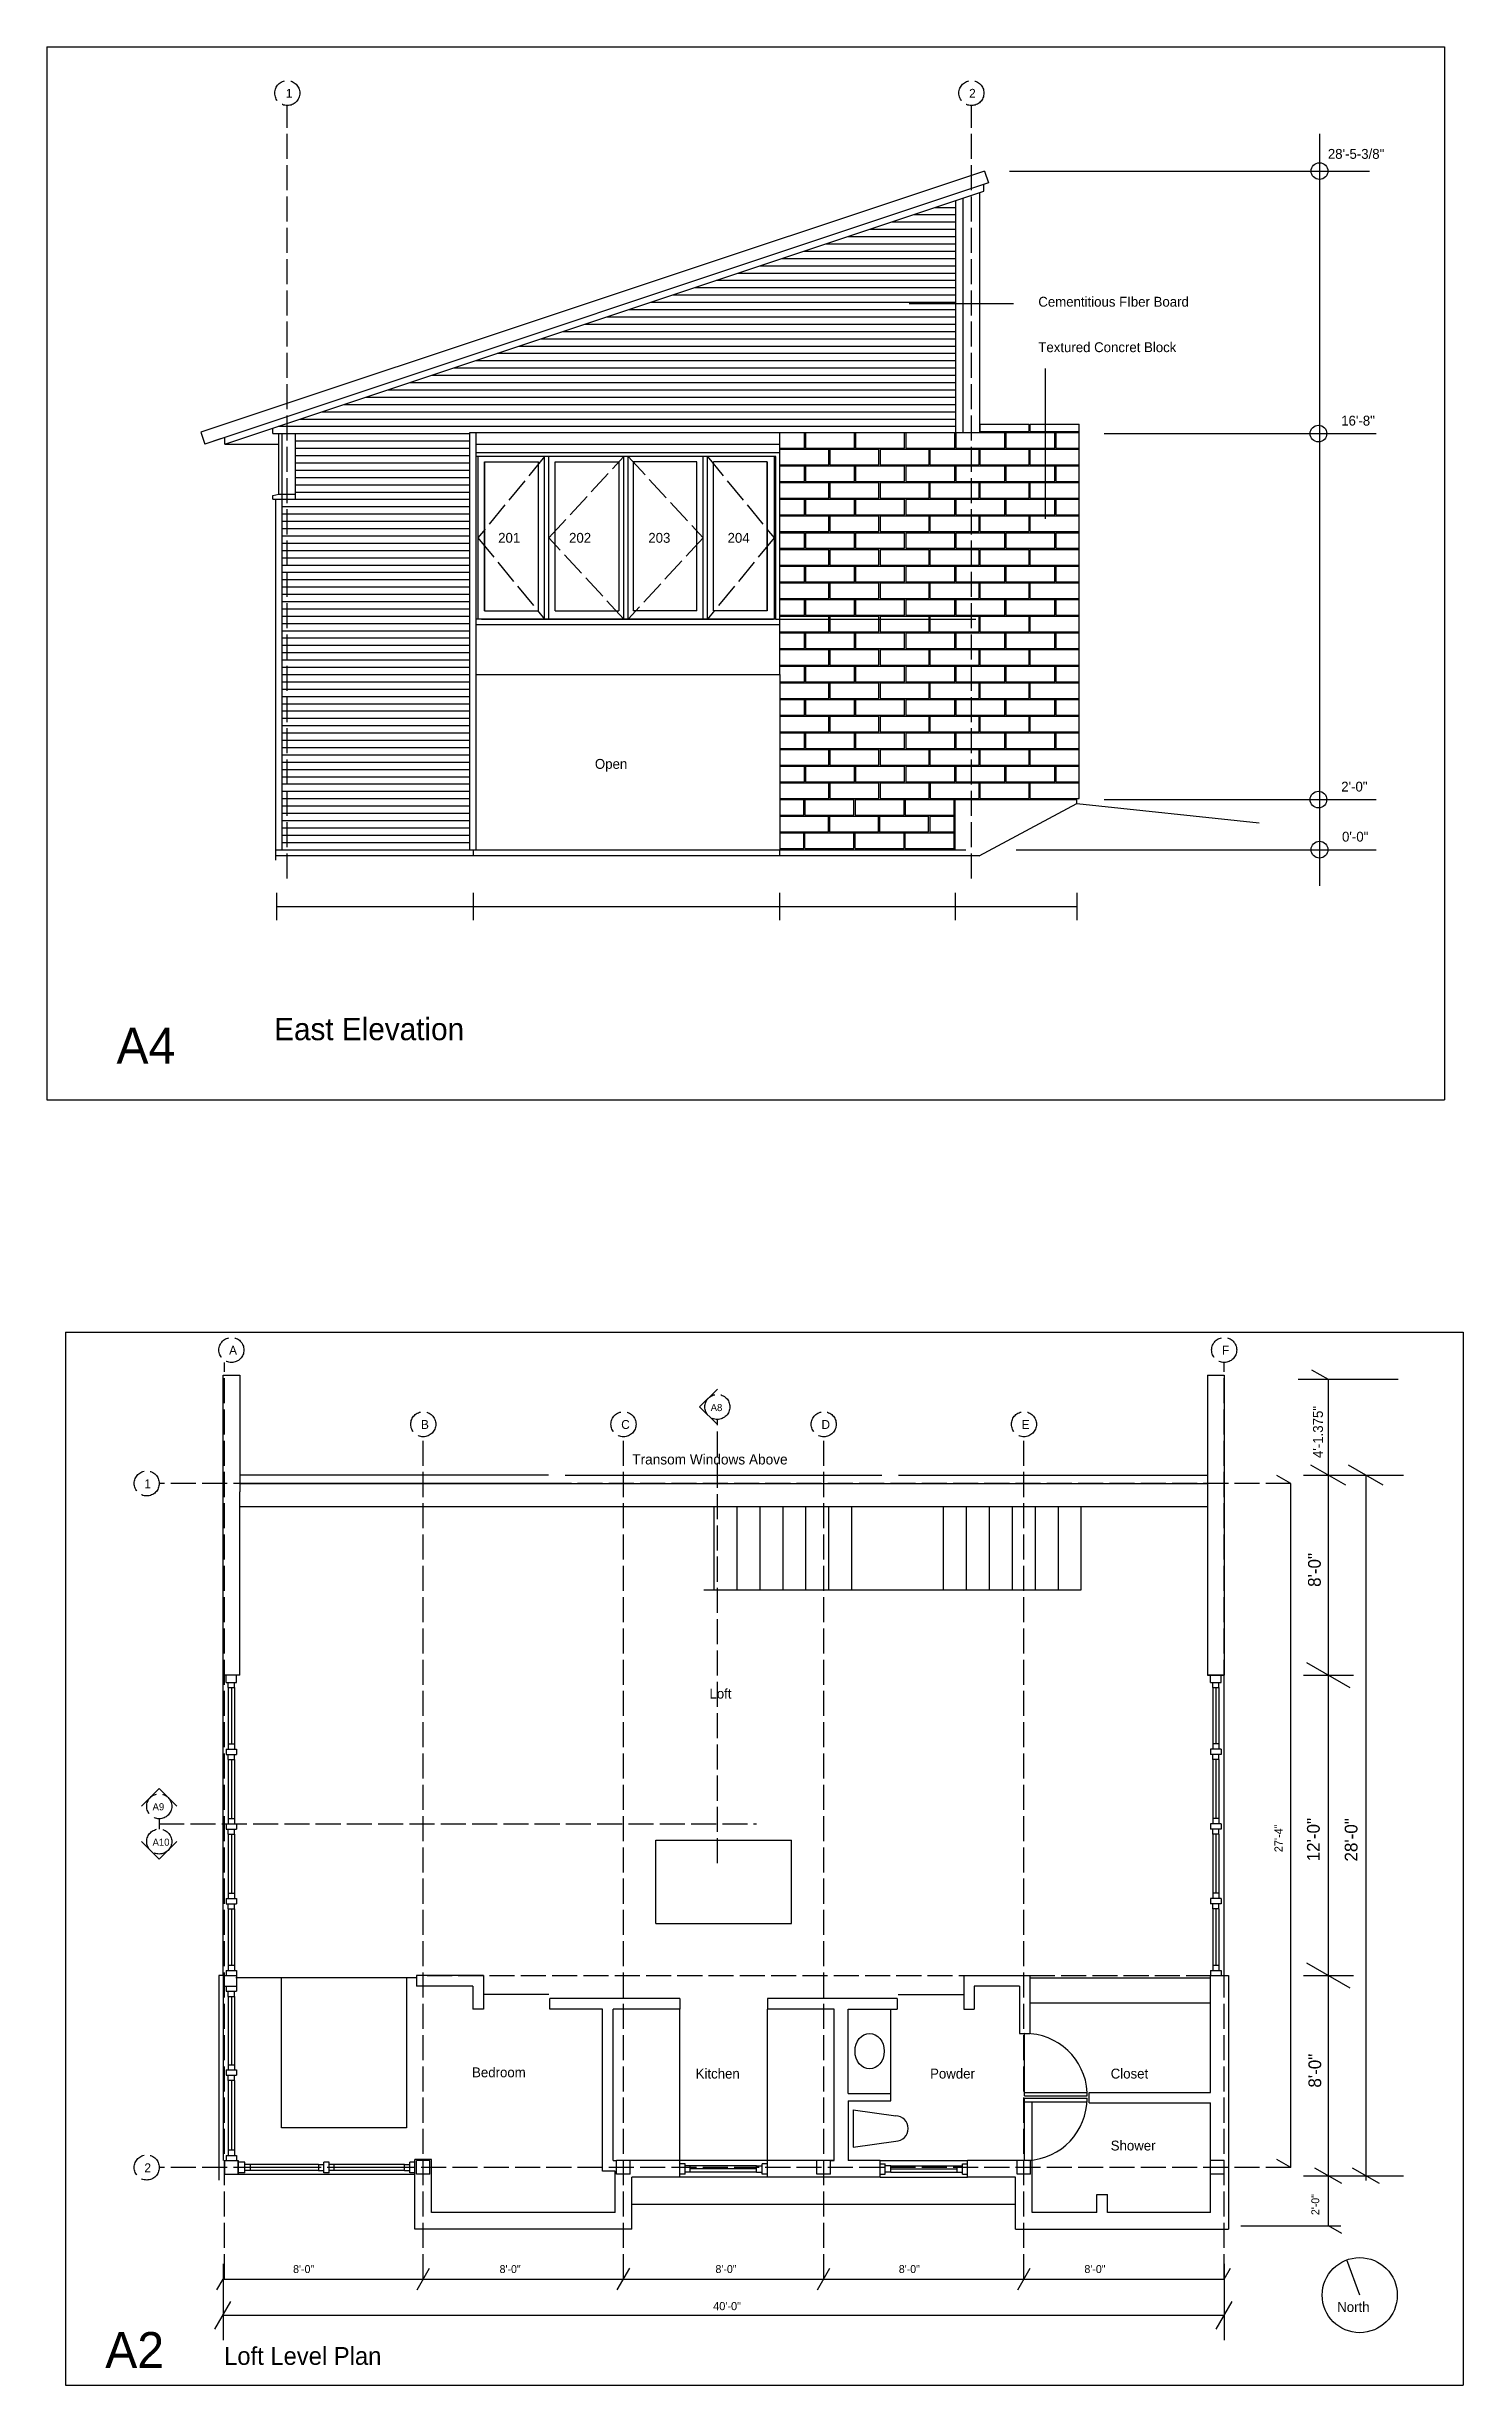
# Model space of a CAD drawing. Header units: inches. Extents: x 1267 to 6358, y -2516 to 4336.
# Drawn here: x 2139 to 2818, y -1900 to -779 of the extents above; entities that cross this region are included whole.
import ezdxf

# ---------------------------------------------------------------- set-up
doc = ezdxf.new("R2010")
doc.units = ezdxf.units.IN
doc.header["$MEASUREMENT"] = 0
doc.linetypes.add('ACAD_ISO02W100', pattern=[15, 12, -3])
for name, color, linetype in [('blocks', 251, 'Continuous'), ('const', 7, 'Continuous'), ('e1', 7, 'Continuous'), ('e2', 251, 'Continuous'), ('glass', 172, 'Continuous'), ('glassSwing', 172, 'ACAD_ISO02W100'), ('grid', 252, 'ACAD_ISO02W100'), ('millwork', 254, 'Continuous'), ('soffit', 253, 'ACAD_ISO02W100'), ('stairs', 140, 'Continuous'), ('walls', 7, 'Continuous')]:
    doc.layers.add(name, color=color, linetype=linetype)

msp = doc.modelspace()

# ---------------------------------------------------------------- texts
at = {"layer": 'const', "attachment_point": 1}
for s, insert, char_height, width in [('1', (2253.4, -798.7), 4.26, 1625.197), ('2', (2581, -798.7), 4.26, 1625.197), ('28\'-5-3/8"', (2753, -827.5), 4.74, 1805.775), ('Cementitious FIber Board', (2614.2, -898.4), 4.736, 1805.775), ('Textured Concret Block', (2614.2, -920.2), 4.736, 1805.775), ('16\'-8"', (2759.4, -955.4), 4.74, 1805.775), ('201', (2355.2, -1011.6), 4.74, 1805.775), ('202', (2389.2, -1011.6), 4.74, 1805.775), ('203', (2427.2, -1011.6), 4.74, 1805.775), ('204', (2465.2, -1011.6), 4.74, 1805.775), ('Open', (2401.6, -1120), 4.74, 1805.775), ('2\'-0"', (2759.4, -1130.9), 4.74, 1805.775), ('0\'-0"', (2759.8, -1154.9), 4.74, 1805.775), ('East Elevation', (2247.8, -1244.2), 10.656, 4062.993), ('A4', (2172.2, -1248.9), 17.26, 6582.049), ('A', (2226.2, -1401.4), 4.26, 1625.197), ('F', (2702.2, -1401.4), 4.26, 1625.197), ('A8', (2457.1, -1429.3), 3.41, 1300.158), ('B', (2318.2, -1437), 4.26, 1625.197), ('C', (2414.2, -1437), 4.26, 1625.197), ('D', (2510.2, -1437), 4.26, 1625.197), ('E', (2606.2, -1437), 4.26, 1625.197), ('Transom Windows Above', (2419.5, -1453.4), 4.889, 1864.026), ('1', (2185.6, -1465.4), 4.26, 1625.197), ('Loft', (2456.5, -1565.8), 4.74, 1805.775), ('A9', (2189.5, -1620.7), 3.41, 1300.158), ('A10', (2189.5, -1637.7), 3.41, 1300.158), ('Bedroom', (2342.7, -1747.4), 4.74, 1805.775), ('Kitchen', (2449.9, -1748), 4.74, 1805.775), ('Powder', (2562.3, -1748), 4.74, 1805.775), ('Closet', (2648.9, -1748), 4.74, 1805.775), ('Shower', (2648.9, -1782.5), 4.74, 1805.775), ('2', (2185.6, -1793.4), 4.26, 1625.197), ('8\'-0"', (2256.9, -1842.2), 3.79, 1444.62), ('8\'-0"', (2355.9, -1842.2), 3.79, 1444.62), ('8\'-0"', (2459.4, -1842.2), 3.79, 1444.62), ('8\'-0"', (2547.3, -1842.2), 3.79, 1444.62), ('8\'-0"', (2636.3, -1842.2), 3.79, 1444.62), ('40\'-0"', (2458.3, -1859.9), 3.91, 1491.22), ('North', (2757.5, -1859.9), 4.74, 1805.775), ('A2', (2166.8, -1874.3), 17.26, 6582.049), ('Loft Level Plan', (2223.8, -1881.5), 8.525, 3250.395)]:
    msp.add_mtext(s, dxfattribs=dict(at, insert=insert, char_height=char_height, width=width))
at = {"layer": 'const', "attachment_point": 1, "rotation": 90}
for s, insert, char_height, width in [('4\'-1.375"', (2745.9, -1455.2), 4.74, 1805.775), ('8\'-0"', (2743.5, -1517), 6.11, 2330.032), ('27\'-4"', (2727.4, -1644.2), 3.91, 1491.22), ('12\'-0"', (2743, -1648.6), 6.11, 2330.032), ('28\'-0"', (2761.1, -1648.7), 6.11, 2330.032), ('8\'-0"', (2743.7, -1757.1), 6.11, 2330.032), ('2\'-0"', (2745.1, -1818.2), 3.78, 1439.96)]:
    msp.add_mtext(s, dxfattribs=dict(at, insert=insert, char_height=char_height, width=width))

# ---------------------------------------------------------------- linework, layer by layer
for p, q in [((2138.8, -778.5), (2808.9, -778.5)), ((2138.8, -778.5), (2138.8, -1283.5)), ((2808.9, -778.5), (2808.9, -1283.5)), ((2138.8, -1283.5), (2808.9, -1283.5)), ((2147.8, -1394.8), (2147.8, -1899.8)), ((2147.8, -1394.8), (2817.9, -1394.8)), ((2817.9, -1394.8), (2817.9, -1899.8)), ((2147.8, -1899.8), (2817.9, -1899.8))]:
    msp.add_line(p, q)
at = {"layer": 'blocks'}
for p, q in [((2502.1, -971), (2502.1, -963.5)), ((2502.6, -963.5), (2502.6, -971)), ((2526.1, -971), (2526.1, -963.5)), ((2526.6, -963.5), (2526.6, -971)), ((2550.1, -971), (2550.1, -963.5)), ((2550.6, -963.5), (2550.6, -971)), ((2574.1, -971), (2574.1, -963.5)), ((2574.6, -963.5), (2574.6, -971)), ((2586.1, -963.5), (2598.1, -963.5)), ((2586.3, -963), (2586.3, -959.5)), ((2586.3, -963), (2609.8, -963)), ((2598.1, -971), (2598.1, -963.5)), ((2598.6, -963.5), (2598.6, -971)), ((2598.6, -963.5), (2622.1, -963.5)), ((2609.8, -963), (2609.8, -959.5)), ((2610.3, -963), (2610.3, -959.5)), ((2610.3, -963), (2633.8, -963)), ((2622.1, -971), (2622.1, -963.5)), ((2622.6, -963.5), (2622.6, -971)), ((2622.6, -963.5), (2633.8, -963.5)), ((2490.3, -971), (2502.1, -971)), ((2490.3, -971.5), (2513.8, -971.5)), ((2502.6, -971), (2526.1, -971)), ((2513.8, -979), (2513.8, -971.5)), ((2514.3, -971.5), (2514.3, -979)), ((2514.3, -971.5), (2537.8, -971.5)), ((2526.6, -971), (2550.1, -971)), ((2537.8, -979), (2537.8, -971.5)), ((2538.3, -971.5), (2561.8, -971.5)), ((2538.3, -971.5), (2538.3, -979)), ((2550.6, -971), (2574.1, -971)), ((2561.8, -979), (2561.8, -971.5)), ((2562.3, -979), (2562.3, -971.5)), ((2562.3, -971.5), (2585.8, -971.5)), ((2574.6, -971), (2598.1, -971)), ((2585.8, -979), (2585.8, -971.5)), ((2586.3, -979), (2586.3, -971.5)), ((2586.3, -971.5), (2609.8, -971.5)), ((2598.6, -971), (2622.1, -971)), ((2609.8, -979), (2609.8, -971.5)), ((2610.3, -971.5), (2633.8, -971.5)), ((2610.3, -979), (2610.3, -971.5)), ((2622.6, -971), (2633.8, -971)), ((2490.3, -979), (2513.8, -979)), ((2490.3, -979.5), (2502.1, -979.5)), ((2502.1, -987), (2502.1, -979.5)), ((2502.6, -979.5), (2526.1, -979.5)), ((2502.6, -979.5), (2502.6, -987)), ((2514.3, -979), (2537.8, -979)), ((2526.1, -987), (2526.1, -979.5)), ((2526.6, -979.5), (2526.6, -987)), ((2526.6, -979.5), (2550.1, -979.5)), ((2538.3, -979), (2561.8, -979)), ((2550.1, -987), (2550.1, -979.5)), ((2550.6, -979.5), (2574.1, -979.5)), ((2550.6, -979.5), (2550.6, -987)), ((2562.3, -979), (2585.8, -979)), ((2574.1, -987), (2574.1, -979.5)), ((2574.6, -979.5), (2574.6, -987)), ((2574.6, -979.5), (2598.1, -979.5)), ((2586.3, -979), (2609.8, -979)), ((2598.1, -987), (2598.1, -979.5)), ((2598.6, -979.5), (2622.1, -979.5)), ((2598.6, -979.5), (2598.6, -987)), ((2610.3, -979), (2633.8, -979)), ((2622.1, -987), (2622.1, -979.5)), ((2622.6, -979.5), (2622.6, -987)), ((2622.6, -979.5), (2633.8, -979.5)), ((2490.3, -987), (2502.1, -987)), ((2490.3, -987.5), (2513.8, -987.5)), ((2490.3, -995), (2513.8, -995)), ((2490.3, -995.5), (2502.1, -995.5)), ((2502.1, -1003), (2502.1, -995.5)), ((2502.6, -987), (2526.1, -987)), ((2502.6, -995.5), (2526.1, -995.5)), ((2502.6, -995.5), (2502.6, -1003)), ((2513.8, -995), (2513.8, -987.5)), ((2514.3, -987.5), (2514.3, -995)), ((2514.3, -987.5), (2537.8, -987.5)), ((2514.3, -995), (2537.8, -995)), ((2526.1, -1003), (2526.1, -995.5)), ((2526.6, -987), (2550.1, -987)), ((2526.6, -995.5), (2526.6, -1003)), ((2526.6, -995.5), (2550.1, -995.5)), ((2537.8, -995), (2537.8, -987.5)), ((2538.3, -987.5), (2561.8, -987.5)), ((2538.3, -987.5), (2538.3, -995)), ((2538.3, -995), (2561.8, -995)), ((2550.1, -1003), (2550.1, -995.5)), ((2550.6, -987), (2574.1, -987)), ((2550.6, -995.5), (2574.1, -995.5)), ((2550.6, -995.5), (2550.6, -1003)), ((2561.8, -995), (2561.8, -987.5)), ((2562.3, -995), (2562.3, -987.5)), ((2562.3, -987.5), (2585.8, -987.5)), ((2562.3, -995), (2585.8, -995)), ((2574.1, -1003), (2574.1, -995.5)), ((2574.6, -987), (2598.1, -987)), ((2574.6, -995.5), (2574.6, -1003)), ((2574.6, -995.5), (2598.1, -995.5)), ((2585.8, -995), (2585.8, -987.5)), ((2586.3, -995), (2586.3, -987.5)), ((2586.3, -987.5), (2609.8, -987.5)), ((2586.3, -995), (2609.8, -995)), ((2598.1, -1003), (2598.1, -995.5)), ((2598.6, -987), (2622.1, -987)), ((2598.6, -995.5), (2622.1, -995.5)), ((2598.6, -995.5), (2598.6, -1003)), ((2609.8, -995), (2609.8, -987.5)), ((2610.3, -987.5), (2633.8, -987.5)), ((2610.3, -995), (2610.3, -987.5)), ((2610.3, -995), (2633.8, -995)), ((2622.1, -1003), (2622.1, -995.5)), ((2622.6, -987), (2633.8, -987)), ((2622.6, -995.5), (2622.6, -1003)), ((2622.6, -995.5), (2633.8, -995.5)), ((2490.3, -1003), (2502.1, -1003)), ((2490.3, -1003.5), (2513.8, -1003.5)), ((2502.6, -1003), (2526.1, -1003)), ((2513.8, -1011), (2513.8, -1003.5)), ((2514.3, -1003.5), (2537.8, -1003.5)), ((2514.3, -1003.5), (2514.3, -1011)), ((2526.6, -1003), (2550.1, -1003)), ((2537.8, -1011), (2537.8, -1003.5)), ((2538.3, -1003.5), (2561.8, -1003.5)), ((2538.3, -1003.5), (2538.3, -1011)), ((2550.6, -1003), (2574.1, -1003)), ((2561.8, -1011), (2561.8, -1003.5)), ((2562.3, -1003.5), (2585.8, -1003.5)), ((2562.3, -1011), (2562.3, -1003.5)), ((2574.6, -1003), (2598.1, -1003)), ((2585.8, -1011), (2585.8, -1003.5)), ((2586.3, -1011), (2586.3, -1003.5)), ((2586.3, -1003.5), (2609.8, -1003.5)), ((2598.6, -1003), (2622.1, -1003)), ((2609.8, -1011), (2609.8, -1003.5)), ((2610.3, -1003.5), (2633.8, -1003.5)), ((2610.3, -1011), (2610.3, -1003.5)), ((2622.6, -1003), (2633.8, -1003)), ((2490.3, -1011), (2513.8, -1011)), ((2490.3, -1011.5), (2502.1, -1011.5)), ((2490.3, -1019), (2502.1, -1019)), ((2490.3, -1019.5), (2513.8, -1019.5)), ((2502.1, -1019), (2502.1, -1011.5)), ((2502.6, -1011.5), (2526.1, -1011.5)), ((2502.6, -1011.5), (2502.6, -1019)), ((2502.6, -1019), (2526.1, -1019)), ((2513.8, -1027), (2513.8, -1019.5)), ((2514.3, -1011), (2537.8, -1011)), ((2514.3, -1019.5), (2514.3, -1027)), ((2514.3, -1019.5), (2537.8, -1019.5)), ((2526.1, -1019), (2526.1, -1011.5)), ((2526.6, -1011.5), (2526.6, -1019)), ((2526.6, -1011.5), (2550.1, -1011.5)), ((2526.6, -1019), (2550.1, -1019)), ((2537.8, -1027), (2537.8, -1019.5)), ((2538.3, -1011), (2561.8, -1011)), ((2538.3, -1019.5), (2561.8, -1019.5)), ((2538.3, -1019.5), (2538.3, -1027)), ((2550.1, -1019), (2550.1, -1011.5)), ((2550.6, -1011.5), (2574.1, -1011.5)), ((2550.6, -1011.5), (2550.6, -1019)), ((2550.6, -1019), (2574.1, -1019)), ((2561.8, -1027), (2561.8, -1019.5)), ((2562.3, -1011), (2585.8, -1011)), ((2562.3, -1027), (2562.3, -1019.5)), ((2562.3, -1019.5), (2585.8, -1019.5)), ((2574.1, -1019), (2574.1, -1011.5)), ((2574.6, -1011.5), (2574.6, -1019)), ((2574.6, -1011.5), (2598.1, -1011.5)), ((2574.6, -1019), (2598.1, -1019)), ((2585.8, -1027), (2585.8, -1019.5)), ((2586.3, -1011), (2609.8, -1011)), ((2586.3, -1027), (2586.3, -1019.5)), ((2586.3, -1019.5), (2609.8, -1019.5)), ((2598.1, -1019), (2598.1, -1011.5)), ((2598.6, -1011.5), (2622.1, -1011.5)), ((2598.6, -1011.5), (2598.6, -1019)), ((2598.6, -1019), (2622.1, -1019)), ((2609.8, -1027), (2609.8, -1019.5)), ((2610.3, -1011), (2633.8, -1011)), ((2610.3, -1019.5), (2633.8, -1019.5)), ((2610.3, -1027), (2610.3, -1019.5)), ((2622.1, -1019), (2622.1, -1011.5)), ((2622.6, -1011.5), (2622.6, -1019)), ((2622.6, -1011.5), (2633.8, -1011.5)), ((2622.6, -1019), (2633.8, -1019)), ((2490.3, -1027), (2513.8, -1027)), ((2490.3, -1027.5), (2502.1, -1027.5)), ((2502.1, -1035), (2502.1, -1027.5)), ((2502.6, -1027.5), (2526.1, -1027.5)), ((2502.6, -1027.5), (2502.6, -1035)), ((2514.3, -1027), (2537.8, -1027)), ((2526.1, -1035), (2526.1, -1027.5)), ((2526.6, -1027.5), (2526.6, -1035)), ((2526.6, -1027.5), (2550.1, -1027.5)), ((2538.3, -1027), (2561.8, -1027)), ((2550.1, -1035), (2550.1, -1027.5)), ((2550.6, -1027.5), (2574.1, -1027.5)), ((2550.6, -1027.5), (2550.6, -1035)), ((2562.3, -1027), (2585.8, -1027)), ((2574.1, -1035), (2574.1, -1027.5)), ((2574.6, -1027.5), (2574.6, -1035)), ((2574.6, -1027.5), (2598.1, -1027.5)), ((2586.3, -1027), (2609.8, -1027)), ((2598.1, -1035), (2598.1, -1027.5)), ((2598.6, -1027.5), (2622.1, -1027.5)), ((2598.6, -1027.5), (2598.6, -1035)), ((2610.3, -1027), (2633.8, -1027)), ((2622.1, -1035), (2622.1, -1027.5)), ((2622.6, -1027.5), (2622.6, -1035)), ((2622.6, -1027.5), (2633.8, -1027.5)), ((2490.3, -1035), (2502.1, -1035)), ((2490.3, -1035.5), (2513.8, -1035.5)), ((2502.6, -1035), (2526.1, -1035)), ((2513.8, -1043), (2513.8, -1035.5)), ((2514.3, -1035.5), (2514.3, -1043)), ((2514.3, -1035.5), (2537.8, -1035.5)), ((2526.6, -1035), (2550.1, -1035)), ((2537.8, -1043), (2537.8, -1035.5)), ((2538.3, -1035.5), (2538.3, -1043)), ((2538.3, -1035.5), (2561.8, -1035.5)), ((2550.6, -1035), (2574.1, -1035)), ((2561.8, -1043), (2561.8, -1035.5)), ((2562.3, -1043), (2562.3, -1035.5)), ((2562.3, -1035.5), (2585.8, -1035.5)), ((2574.6, -1035), (2598.1, -1035)), ((2585.8, -1043), (2585.8, -1035.5)), ((2586.3, -1043), (2586.3, -1035.5)), ((2586.3, -1035.5), (2609.8, -1035.5)), ((2598.6, -1035), (2622.1, -1035)), ((2609.8, -1043), (2609.8, -1035.5)), ((2610.3, -1043), (2610.3, -1035.5)), ((2610.3, -1035.5), (2633.8, -1035.5)), ((2622.6, -1035), (2633.8, -1035)), ((2490.3, -1043), (2513.8, -1043)), ((2490.3, -1043.5), (2502.1, -1043.5)), ((2490.3, -1051), (2502.1, -1051)), ((2490.3, -1051.5), (2513.8, -1051.5)), ((2502.1, -1051), (2502.1, -1043.5)), ((2502.6, -1043.5), (2526.1, -1043.5)), ((2502.6, -1043.5), (2502.6, -1051)), ((2502.6, -1051), (2526.1, -1051)), ((2513.8, -1059), (2513.8, -1051.5)), ((2514.3, -1043), (2537.8, -1043)), ((2514.3, -1051.5), (2514.3, -1059)), ((2514.3, -1051.5), (2537.8, -1051.5)), ((2526.1, -1051), (2526.1, -1043.5)), ((2526.6, -1043.5), (2526.6, -1051)), ((2526.6, -1043.5), (2550.1, -1043.5)), ((2526.6, -1051), (2550.1, -1051)), ((2537.8, -1059), (2537.8, -1051.5)), ((2538.3, -1043), (2561.8, -1043)), ((2538.3, -1051.5), (2561.8, -1051.5)), ((2538.3, -1051.5), (2538.3, -1059)), ((2550.1, -1051), (2550.1, -1043.5)), ((2550.6, -1043.5), (2574.1, -1043.5)), ((2550.6, -1043.5), (2550.6, -1051)), ((2550.6, -1051), (2574.1, -1051)), ((2561.8, -1059), (2561.8, -1051.5)), ((2562.3, -1043), (2585.8, -1043)), ((2562.3, -1059), (2562.3, -1051.5)), ((2562.3, -1051.5), (2585.8, -1051.5)), ((2574.1, -1051), (2574.1, -1043.5)), ((2574.6, -1043.5), (2574.6, -1051)), ((2574.6, -1043.5), (2598.1, -1043.5)), ((2574.6, -1051), (2598.1, -1051)), ((2585.8, -1059), (2585.8, -1051.5)), ((2586.3, -1043), (2609.8, -1043)), ((2586.3, -1059), (2586.3, -1051.5)), ((2586.3, -1051.5), (2609.8, -1051.5)), ((2598.1, -1051), (2598.1, -1043.5)), ((2598.6, -1043.5), (2622.1, -1043.5)), ((2598.6, -1043.5), (2598.6, -1051)), ((2598.6, -1051), (2622.1, -1051)), ((2609.8, -1059), (2609.8, -1051.5)), ((2610.3, -1043), (2633.8, -1043)), ((2610.3, -1051.5), (2633.8, -1051.5)), ((2610.3, -1059), (2610.3, -1051.5)), ((2622.1, -1051), (2622.1, -1043.5)), ((2622.6, -1043.5), (2622.6, -1051)), ((2622.6, -1043.5), (2633.8, -1043.5)), ((2622.6, -1051), (2633.8, -1051)), ((2490.3, -1059), (2513.8, -1059)), ((2490.3, -1059.5), (2502.1, -1059.5)), ((2502.1, -1067), (2502.1, -1059.5)), ((2502.6, -1059.5), (2526.1, -1059.5)), ((2502.6, -1059.5), (2502.6, -1067)), ((2514.3, -1059), (2537.8, -1059)), ((2526.1, -1067), (2526.1, -1059.5)), ((2526.6, -1059.5), (2526.6, -1067)), ((2526.6, -1059.5), (2550.1, -1059.5)), ((2538.3, -1059), (2561.8, -1059)), ((2550.1, -1067), (2550.1, -1059.5)), ((2550.6, -1059.5), (2574.1, -1059.5)), ((2550.6, -1059.5), (2550.6, -1067)), ((2562.3, -1059), (2585.8, -1059)), ((2574.1, -1067), (2574.1, -1059.5)), ((2574.6, -1059.5), (2574.6, -1067)), ((2574.6, -1059.5), (2598.1, -1059.5)), ((2586.3, -1059), (2609.8, -1059)), ((2598.1, -1067), (2598.1, -1059.5)), ((2598.6, -1059.5), (2622.1, -1059.5)), ((2598.6, -1059.5), (2598.6, -1067)), ((2610.3, -1059), (2633.8, -1059)), ((2622.1, -1067), (2622.1, -1059.5)), ((2622.6, -1059.5), (2622.6, -1067)), ((2622.6, -1059.5), (2633.8, -1059.5)), ((2490.3, -1067), (2502.1, -1067)), ((2490.3, -1067.5), (2513.8, -1067.5)), ((2490.3, -1075), (2513.8, -1075)), ((2490.3, -1075.5), (2502.1, -1075.5)), ((2502.1, -1083), (2502.1, -1075.5)), ((2502.6, -1067), (2526.1, -1067)), ((2502.6, -1075.5), (2526.1, -1075.5)), ((2502.6, -1075.5), (2502.6, -1083)), ((2513.8, -1075), (2513.8, -1067.5)), ((2514.3, -1067.5), (2537.8, -1067.5)), ((2514.3, -1067.5), (2514.3, -1075)), ((2514.3, -1075), (2537.8, -1075)), ((2526.1, -1083), (2526.1, -1075.5)), ((2526.6, -1067), (2550.1, -1067)), ((2526.6, -1075.5), (2526.6, -1083)), ((2526.6, -1075.5), (2550.1, -1075.5)), ((2537.8, -1075), (2537.8, -1067.5)), ((2538.3, -1067.5), (2561.8, -1067.5)), ((2538.3, -1067.5), (2538.3, -1075)), ((2538.3, -1075), (2561.8, -1075)), ((2550.1, -1083), (2550.1, -1075.5)), ((2550.6, -1067), (2574.1, -1067)), ((2550.6, -1075.5), (2574.1, -1075.5)), ((2550.6, -1075.5), (2550.6, -1083)), ((2561.8, -1075), (2561.8, -1067.5)), ((2562.3, -1067.5), (2585.8, -1067.5)), ((2562.3, -1075), (2562.3, -1067.5)), ((2562.3, -1075), (2585.8, -1075)), ((2574.1, -1083), (2574.1, -1075.5)), ((2574.6, -1067), (2598.1, -1067)), ((2574.6, -1075.5), (2574.6, -1083)), ((2574.6, -1075.5), (2598.1, -1075.5)), ((2585.8, -1075), (2585.8, -1067.5)), ((2586.3, -1075), (2586.3, -1067.5)), ((2586.3, -1067.5), (2609.8, -1067.5)), ((2586.3, -1075), (2609.8, -1075)), ((2598.1, -1083), (2598.1, -1075.5)), ((2598.6, -1067), (2622.1, -1067)), ((2598.6, -1075.5), (2622.1, -1075.5)), ((2598.6, -1075.5), (2598.6, -1083)), ((2609.8, -1075), (2609.8, -1067.5)), ((2610.3, -1067.5), (2633.8, -1067.5)), ((2610.3, -1075), (2610.3, -1067.5)), ((2610.3, -1075), (2633.8, -1075)), ((2622.1, -1083), (2622.1, -1075.5)), ((2622.6, -1067), (2633.8, -1067)), ((2622.6, -1075.5), (2622.6, -1083)), ((2622.6, -1075.5), (2633.8, -1075.5)), ((2490.3, -1083), (2502.1, -1083)), ((2490.3, -1083.5), (2513.8, -1083.5)), ((2502.6, -1083), (2526.1, -1083)), ((2513.8, -1091), (2513.8, -1083.5)), ((2514.3, -1083.5), (2514.3, -1091)), ((2514.3, -1083.5), (2537.8, -1083.5)), ((2526.6, -1083), (2550.1, -1083)), ((2537.8, -1091), (2537.8, -1083.5)), ((2538.3, -1083.5), (2561.8, -1083.5)), ((2538.3, -1083.5), (2538.3, -1091)), ((2550.6, -1083), (2574.1, -1083)), ((2561.8, -1091), (2561.8, -1083.5)), ((2562.3, -1091), (2562.3, -1083.5)), ((2562.3, -1083.5), (2585.8, -1083.5)), ((2574.6, -1083), (2598.1, -1083)), ((2585.8, -1091), (2585.8, -1083.5)), ((2586.3, -1091), (2586.3, -1083.5)), ((2586.3, -1083.5), (2609.8, -1083.5)), ((2598.6, -1083), (2622.1, -1083)), ((2609.8, -1091), (2609.8, -1083.5)), ((2610.3, -1083.5), (2633.8, -1083.5)), ((2610.3, -1091), (2610.3, -1083.5)), ((2622.6, -1083), (2633.8, -1083)), ((2490.3, -1091), (2513.8, -1091)), ((2490.3, -1091.5), (2502.1, -1091.5)), ((2502.1, -1099), (2502.1, -1091.5)), ((2502.6, -1091.5), (2526.1, -1091.5)), ((2502.6, -1091.5), (2502.6, -1099)), ((2514.3, -1091), (2537.8, -1091)), ((2526.1, -1099), (2526.1, -1091.5)), ((2526.6, -1091.5), (2526.6, -1099)), ((2526.6, -1091.5), (2550.1, -1091.5)), ((2538.3, -1091), (2561.8, -1091)), ((2550.1, -1099), (2550.1, -1091.5)), ((2550.6, -1091.5), (2574.1, -1091.5)), ((2550.6, -1091.5), (2550.6, -1099)), ((2562.3, -1091), (2585.8, -1091)), ((2574.1, -1099), (2574.1, -1091.5)), ((2574.6, -1091.5), (2574.6, -1099)), ((2574.6, -1091.5), (2598.1, -1091.5)), ((2586.3, -1091), (2609.8, -1091)), ((2598.1, -1099), (2598.1, -1091.5)), ((2598.6, -1091.5), (2622.1, -1091.5)), ((2598.6, -1091.5), (2598.6, -1099)), ((2610.3, -1091), (2633.8, -1091)), ((2622.1, -1099), (2622.1, -1091.5)), ((2622.6, -1091.5), (2622.6, -1099)), ((2622.6, -1091.5), (2633.8, -1091.5)), ((2490.3, -1099), (2502.1, -1099)), ((2490.3, -1099.5), (2513.8, -1099.5)), ((2490.3, -1107), (2513.8, -1107)), ((2490.3, -1107.5), (2502.1, -1107.5)), ((2502.1, -1115), (2502.1, -1107.5)), ((2502.6, -1099), (2526.1, -1099)), ((2502.6, -1107.5), (2526.1, -1107.5)), ((2502.6, -1107.5), (2502.6, -1115)), ((2513.8, -1107), (2513.8, -1099.5)), ((2514.3, -1099.5), (2514.3, -1107)), ((2514.3, -1099.5), (2537.8, -1099.5)), ((2514.3, -1107), (2537.8, -1107)), ((2526.1, -1115), (2526.1, -1107.5)), ((2526.6, -1099), (2550.1, -1099)), ((2526.6, -1107.5), (2526.6, -1115)), ((2526.6, -1107.5), (2550.1, -1107.5)), ((2537.8, -1107), (2537.8, -1099.5)), ((2538.3, -1099.5), (2561.8, -1099.5)), ((2538.3, -1099.5), (2538.3, -1107)), ((2538.3, -1107), (2561.8, -1107)), ((2550.1, -1115), (2550.1, -1107.5)), ((2550.6, -1099), (2574.1, -1099)), ((2550.6, -1107.5), (2574.1, -1107.5)), ((2550.6, -1107.5), (2550.6, -1115)), ((2561.8, -1107), (2561.8, -1099.5)), ((2562.3, -1107), (2562.3, -1099.5)), ((2562.3, -1099.5), (2585.8, -1099.5)), ((2562.3, -1107), (2585.8, -1107)), ((2574.1, -1115), (2574.1, -1107.5)), ((2574.6, -1099), (2598.1, -1099)), ((2574.6, -1107.5), (2574.6, -1115)), ((2574.6, -1107.5), (2598.1, -1107.5)), ((2585.8, -1107), (2585.8, -1099.5)), ((2586.3, -1107), (2586.3, -1099.5)), ((2586.3, -1099.5), (2609.8, -1099.5)), ((2586.3, -1107), (2609.8, -1107)), ((2598.1, -1115), (2598.1, -1107.5)), ((2598.6, -1099), (2622.1, -1099)), ((2598.6, -1107.5), (2622.1, -1107.5)), ((2598.6, -1107.5), (2598.6, -1115)), ((2609.8, -1107), (2609.8, -1099.5)), ((2610.3, -1099.5), (2633.8, -1099.5)), ((2610.3, -1107), (2610.3, -1099.5)), ((2610.3, -1107), (2633.8, -1107)), ((2622.1, -1115), (2622.1, -1107.5)), ((2622.6, -1099), (2633.8, -1099)), ((2622.6, -1107.5), (2622.6, -1115)), ((2622.6, -1107.5), (2633.8, -1107.5)), ((2490.3, -1115), (2502.1, -1115)), ((2490.3, -1115.5), (2513.8, -1115.5)), ((2502.6, -1115), (2526.1, -1115)), ((2513.8, -1123), (2513.8, -1115.5)), ((2514.3, -1115.5), (2514.3, -1123)), ((2514.3, -1115.5), (2537.8, -1115.5)), ((2526.6, -1115), (2550.1, -1115)), ((2537.8, -1123), (2537.8, -1115.5)), ((2538.3, -1115.5), (2561.8, -1115.5)), ((2538.3, -1115.5), (2538.3, -1123)), ((2550.6, -1115), (2574.1, -1115)), ((2561.8, -1123), (2561.8, -1115.5)), ((2562.3, -1123), (2562.3, -1115.5)), ((2562.3, -1115.5), (2585.8, -1115.5)), ((2574.6, -1115), (2598.1, -1115)), ((2585.8, -1123), (2585.8, -1115.5)), ((2586.3, -1123), (2586.3, -1115.5)), ((2586.3, -1115.5), (2609.8, -1115.5)), ((2598.6, -1115), (2622.1, -1115)), ((2609.8, -1123), (2609.8, -1115.5)), ((2610.3, -1123), (2610.3, -1115.5)), ((2610.3, -1115.5), (2633.8, -1115.5)), ((2622.6, -1115), (2633.8, -1115)), ((2490.3, -1123), (2513.8, -1123)), ((2490.3, -1123.5), (2502.1, -1123.5)), ((2490.3, -1131), (2502.1, -1131)), ((2490.3, -1131.5), (2513.8, -1131.5)), ((2502.1, -1131), (2502.1, -1123.5)), ((2502.6, -1123.5), (2526.1, -1123.5)), ((2502.6, -1123.5), (2502.6, -1131)), ((2502.6, -1131), (2526.1, -1131)), ((2513.8, -1139), (2513.8, -1131.5)), ((2514.3, -1123), (2537.8, -1123)), ((2514.3, -1131.5), (2537.8, -1131.5)), ((2514.3, -1131.5), (2514.3, -1139)), ((2526.1, -1131), (2526.1, -1123.5)), ((2526.6, -1123.5), (2526.6, -1131)), ((2526.6, -1123.5), (2550.1, -1123.5)), ((2526.6, -1131), (2550.1, -1131)), ((2537.8, -1139), (2537.8, -1131.5)), ((2538.3, -1123), (2561.8, -1123)), ((2538.3, -1131.5), (2561.8, -1131.5)), ((2538.3, -1131.5), (2538.3, -1139)), ((2550.1, -1131), (2550.1, -1123.5)), ((2550.6, -1123.5), (2574.1, -1123.5)), ((2550.6, -1123.5), (2550.6, -1131)), ((2550.6, -1131), (2574.1, -1131)), ((2561.8, -1139), (2561.8, -1131.5)), ((2562.3, -1123), (2585.8, -1123)), ((2562.3, -1131.5), (2585.8, -1131.5)), ((2562.3, -1131.5), (2562.3, -1139)), ((2574.1, -1131), (2574.1, -1123.5)), ((2574.6, -1123.5), (2574.6, -1131)), ((2574.6, -1123.5), (2598.1, -1123.5)), ((2574.6, -1131), (2598.1, -1131)), ((2585.8, -1139), (2585.8, -1131.5)), ((2586.3, -1123), (2609.8, -1123)), ((2586.3, -1139), (2586.3, -1131.5)), ((2586.3, -1131.5), (2609.8, -1131.5)), ((2598.1, -1131), (2598.1, -1123.5)), ((2598.6, -1123.5), (2622.1, -1123.5)), ((2598.6, -1123.5), (2598.6, -1131)), ((2598.6, -1131), (2622.1, -1131)), ((2609.8, -1139), (2609.8, -1131.5)), ((2610.3, -1123), (2633.8, -1123)), ((2610.3, -1131.5), (2633.8, -1131.5)), ((2610.3, -1139), (2610.3, -1131.5)), ((2622.1, -1131), (2622.1, -1123.5)), ((2622.6, -1123.5), (2622.6, -1131)), ((2622.6, -1123.5), (2633.8, -1123.5)), ((2622.6, -1131), (2633.8, -1131)), ((2490.3, -1139), (2513.8, -1139)), ((2490.3, -1139.5), (2501.8, -1139.5)), ((2501.8, -1147), (2501.8, -1139.5)), ((2502.3, -1139.5), (2525.8, -1139.5)), ((2502.3, -1139.5), (2502.3, -1147)), ((2514.3, -1139), (2537.8, -1139)), ((2525.8, -1147), (2525.8, -1139.5)), ((2526.3, -1139.5), (2526.3, -1147)), ((2526.3, -1139.5), (2549.8, -1139.5)), ((2538.3, -1139), (2561.8, -1139)), ((2549.8, -1147), (2549.8, -1139.5)), ((2550.3, -1139.5), (2573.8, -1139.5)), ((2550.3, -1139.5), (2550.3, -1147)), ((2562.3, -1139), (2585.8, -1139)), ((2573.8, -1147), (2573.8, -1139.5)), ((2586.3, -1139), (2609.8, -1139)), ((2610.3, -1139), (2633.8, -1139)), ((2490.3, -1147), (2501.8, -1147)), ((2490.3, -1147.5), (2513.6, -1147.5)), ((2502.3, -1147), (2525.8, -1147)), ((2513.6, -1155), (2513.6, -1147.5)), ((2514.1, -1147.5), (2514.1, -1155)), ((2514.1, -1147.5), (2537.6, -1147.5)), ((2526.3, -1147), (2549.8, -1147)), ((2537.6, -1155), (2537.6, -1147.5)), ((2538.1, -1147.5), (2561.6, -1147.5)), ((2538.1, -1147.5), (2538.1, -1155)), ((2550.3, -1147), (2573.8, -1147)), ((2561.6, -1155), (2561.6, -1147.5)), ((2562.1, -1147.5), (2562.1, -1155)), ((2562.1, -1147.5), (2573.8, -1147.5)), ((2573.8, -1155), (2573.8, -1147.5)), ((2490.3, -1155), (2513.6, -1155)), ((2490.3, -1155.5), (2501.8, -1155.5)), ((2490.3, -1163), (2501.8, -1163)), ((2501.8, -1163), (2501.8, -1155.5)), ((2502.3, -1155.5), (2525.8, -1155.5)), ((2502.3, -1163), (2502.3, -1155.5)), ((2502.3, -1163), (2525.8, -1163)), ((2514.1, -1155), (2537.6, -1155)), ((2525.8, -1163), (2525.8, -1155.5)), ((2526.3, -1163), (2526.3, -1155.5)), ((2526.3, -1155.5), (2549.8, -1155.5)), ((2526.3, -1163), (2549.8, -1163)), ((2538.1, -1155), (2561.6, -1155)), ((2549.8, -1163), (2549.8, -1155.5)), ((2550.3, -1155.5), (2573.8, -1155.5)), ((2550.3, -1163), (2550.3, -1155.5)), ((2550.3, -1163), (2573.8, -1163)), ((2562.1, -1155), (2573.8, -1155)), ((2573.8, -1163), (2573.8, -1155.5))]:
    msp.add_line(p, q, dxfattribs=at)
at = {"layer": 'const'}
for p, q in [((2786.8, -1417.6), (2738.8, -1417.6)), ((2753.3, -1417.6), (2745.3, -1413)), ((2753.3, -1823.4), (2753.3, -1417.6)), ((2735.3, -1467.4), (2728.6, -1463.6)), ((2735.3, -1795.4), (2735.3, -1467.4)), ((2741.3, -1463.4), (2789.3, -1463.4)), ((2761.6, -1468.2), (2744.9, -1458.6)), ((2779.6, -1468.2), (2762.9, -1458.6)), ((2771.3, -1801.6), (2771.3, -1463.4)), ((2763.7, -1565.4), (2742.9, -1553.4)), ((2741.3, -1559.4), (2765.3, -1559.4)), ((2741.3, -1703.4), (2765.3, -1703.4)), ((2763.7, -1709.4), (2742.9, -1697.4)), ((2735.3, -1795.4), (2728.6, -1791.6)), ((2741.3, -1799.4), (2789.3, -1799.4)), ((2759.7, -1803.1), (2746.8, -1795.7)), ((2777.7, -1803.1), (2764.8, -1795.7)), ((2711.3, -1823.4), (2759.3, -1823.4)), ((2759.7, -1827.1), (2753.3, -1823.4)), ((2220.3, -1854.1), (2223.3, -1848.9)), ((2223.3, -1841.6), (2223.3, -1878.2)), ((2223.3, -1848.9), (2703.3, -1848.9)), ((2316.3, -1854.1), (2322.3, -1843.7)), ((2412.3, -1854.1), (2418.3, -1843.7)), ((2508.3, -1854.1), (2514.3, -1843.7)), ((2604.3, -1854.1), (2610.3, -1843.7)), ((2703.3, -1841.6), (2703.3, -1878.2)), ((2703.3, -1848.9), (2706.3, -1843.7)), ((2219.4, -1872.9), (2227.1, -1859.6)), ((2699.4, -1872.9), (2707.1, -1859.6)), ((2223.3, -1866.2), (2703.3, -1866.2))]:
    msp.add_line(p, q, dxfattribs=at)
at = {"layer": 'e1'}
for p, q in [((2258.1, -995.5), (2258.1, -964)), ((2490.3, -1079.5), (2490.3, -963.5)), ((2224.1, -969), (2250.1, -969)), ((2248.6, -995.5), (2251.6, -995.5)), ((2250.1, -993.1), (2258.1, -993.1)), ((2344.7, -1055.5), (2490.3, -1055.5)), ((2223.3, -1703.4), (2223.3, -1559.4)), ((2703.3, -1703.4), (2703.3, -1559.4)), ((2221.3, -1703.4), (2221.3, -1801.4)), ((2223.3, -1703.4), (2221.3, -1703.4)), ((2703.3, -1703.4), (2705.3, -1703.4)), ((2705.3, -1703.4), (2705.3, -1824.9)), ((2525.4, -1767.7), (2545.8, -1770.7)), ((2525.4, -1767.7), (2525.4, -1785.7)), ((2525.4, -1785.7), (2545.8, -1782.7)), ((2603.3, -1824.9), (2705.3, -1824.9)), ((2642.3, -1816.9), (2611.3, -1816.9)), ((2696.8, -1816.9), (2647.3, -1816.9))]:
    msp.add_line(p, q, dxfattribs=at)
msp.add_circle((2768.3, -1856.6), 18, dxfattribs=at)
for centre, radius, start, end in [((2607.7, -1761.1), 30, 3.3123, 90.1293), ((2545.8, -1776.7), 6, 270, 90), ((2607.6, -1762.1), 30, 273.3123, 359.8707)]:
    msp.add_arc(centre, radius, start, end, dxfattribs=at)
msp.add_ellipse((2533.3, -1739.6), major_axis=(0, -8.5), ratio=0.823529, dxfattribs=at)
at = {"layer": 'e2'}
for p, q in [((2749, -820.3), (2749, -1180.9)), ((2600.4, -838.1), (2772.9, -838.1)), ((2224.1, -969), (2586.1, -848.4)), ((2578.1, -963.5), (2578.1, -851)), ((2543.8, -862.5), (2574.6, -862.5)), ((2554.3, -859), (2574.6, -859)), ((2564.8, -855.5), (2574.6, -855.5)), ((2574.6, -963.5), (2574.6, -852.2)), ((2512.3, -873), (2574.6, -873)), ((2522.8, -869.5), (2574.6, -869.5)), ((2533.3, -866), (2574.6, -866)), ((2480.8, -883.5), (2574.6, -883.5)), ((2491.3, -880), (2574.6, -880)), ((2501.8, -876.5), (2574.6, -876.5)), ((2449.3, -894), (2574.6, -894)), ((2459.8, -890.5), (2574.6, -890.5)), ((2470.3, -887), (2574.6, -887)), ((2407.3, -908), (2574.6, -908)), ((2417.8, -904.5), (2574.6, -904.5)), ((2428.3, -901), (2574.6, -901)), ((2438.8, -897.5), (2574.6, -897.5)), ((2375.8, -918.5), (2574.6, -918.5)), ((2386.3, -915), (2574.6, -915)), ((2396.8, -911.5), (2574.6, -911.5)), ((2344.3, -929), (2574.6, -929)), ((2354.8, -925.5), (2574.6, -925.5)), ((2365.3, -922), (2574.6, -922)), ((2312.8, -939.5), (2574.6, -939.5)), ((2323.3, -936), (2574.6, -936)), ((2333.8, -932.5), (2574.6, -932.5)), ((2281.3, -950), (2574.6, -950)), ((2291.8, -946.5), (2574.6, -946.5)), ((2302.3, -943), (2574.6, -943)), ((2247.1, -964), (2247.1, -961.4)), ((2247.1, -964), (2341.6, -964)), ((2249.8, -960.5), (2574.6, -960.5)), ((2251.6, -1163.5), (2251.6, -964)), ((2260.3, -957), (2574.6, -957)), ((2270.8, -953.5), (2574.6, -953.5)), ((2341.6, -1163.5), (2341.6, -963.5)), ((2341.6, -963.5), (2344.6, -963.5)), ((2645.8, -964), (2776.2, -964)), ((2258.1, -967.5), (2341.6, -967.5)), ((2258.1, -971), (2341.6, -971)), ((2258.1, -974.5), (2341.6, -974.5)), ((2344.6, -969), (2490.3, -969)), ((2344.6, -973), (2490.3, -973)), ((2488.3, -975), (2344.6, -975)), ((2345.5, -975), (2345.5, -1053)), ((2377.5, -1053), (2377.5, -975)), ((2379.5, -1053), (2379.5, -975)), ((2415.5, -1053), (2415.5, -975)), ((2417.5, -1053), (2417.5, -975)), ((2453.5, -1053), (2453.5, -975)), ((2455.5, -1053), (2455.5, -975)), ((2487.5, -975), (2487.5, -1053)), ((2488.3, -1053), (2488.3, -975)), ((2258.1, -978), (2341.6, -978)), ((2258.1, -981.5), (2341.6, -981.5)), ((2258.1, -985), (2341.6, -985)), ((2348.7, -977.5), (2348.7, -1049)), ((2348.7, -1049), (2348.7, -977.5)), ((2348.7, -977.5), (2374.5, -977.5)), ((2374.5, -1049), (2374.5, -977.5)), ((2382.5, -1049), (2382.5, -977.5)), ((2382.5, -977.5), (2413, -977.5)), ((2413, -977.5), (2413, -1049)), ((2450.5, -977.5), (2420, -977.5)), ((2420, -977.5), (2420, -1049)), ((2450.5, -1049), (2450.5, -977.5)), ((2458.5, -1049), (2458.5, -977.5)), ((2484.2, -977.5), (2458.5, -977.5)), ((2484.2, -1049), (2484.2, -977.5)), ((2484.2, -977.5), (2484.2, -1049)), ((2251.6, -995.5), (2341.6, -995.5)), ((2258.1, -988.5), (2341.6, -988.5)), ((2258.1, -992), (2341.6, -992)), ((2251.6, -999), (2341.6, -999)), ((2251.6, -1002.5), (2341.6, -1002.5)), ((2251.6, -1006), (2341.6, -1006)), ((2251.6, -1009.5), (2341.6, -1009.5)), ((2251.6, -1013), (2341.6, -1013)), ((2251.6, -1016.5), (2341.6, -1016.5)), ((2251.6, -1020), (2341.6, -1020)), ((2251.6, -1023.5), (2341.6, -1023.5)), ((2251.6, -1027), (2341.6, -1027)), ((2251.6, -1030.5), (2341.6, -1030.5)), ((2251.6, -1034), (2341.6, -1034)), ((2251.6, -1037.5), (2341.6, -1037.5)), ((2251.6, -1041), (2341.6, -1041)), ((2251.6, -1044.5), (2341.6, -1044.5)), ((2251.6, -1048), (2341.6, -1048)), ((2251.6, -1051.5), (2341.6, -1051.5)), ((2488.3, -1053), (2344.6, -1053)), ((2347.2, -1053), (2487.2, -1053)), ((2348.7, -1049), (2374.5, -1049)), ((2382.5, -1049), (2413, -1049)), ((2450.5, -1049), (2420, -1049)), ((2484.2, -1049), (2458.5, -1049)), ((2488.3, -1053), (2584.3, -1053)), ((2251.6, -1055), (2341.6, -1055)), ((2251.6, -1058.5), (2341.6, -1058.5)), ((2251.6, -1062), (2341.6, -1062)), ((2251.6, -1065.5), (2341.6, -1065.5)), ((2251.6, -1069), (2341.6, -1069)), ((2251.6, -1072.5), (2341.6, -1072.5)), ((2251.6, -1076), (2341.6, -1076)), ((2251.6, -1079.5), (2341.6, -1079.5)), ((2251.6, -1083), (2341.6, -1083)), ((2251.6, -1086.5), (2341.6, -1086.5)), ((2251.6, -1090), (2341.6, -1090)), ((2251.6, -1093.5), (2341.6, -1093.5)), ((2251.6, -1097), (2341.6, -1097)), ((2251.6, -1100.5), (2341.6, -1100.5)), ((2251.6, -1104), (2341.6, -1104)), ((2251.6, -1107.5), (2341.6, -1107.5)), ((2251.6, -1111), (2341.6, -1111)), ((2251.6, -1114.5), (2341.6, -1114.5)), ((2251.6, -1118), (2341.6, -1118)), ((2251.6, -1121.5), (2341.6, -1121.5)), ((2251.6, -1125), (2341.6, -1125)), ((2251.6, -1128.5), (2341.6, -1128.5)), ((2251.6, -1132), (2341.6, -1132)), ((2251.6, -1135.5), (2341.6, -1135.5)), ((2251.6, -1139), (2341.6, -1139)), ((2251.6, -1142.5), (2341.6, -1142.5)), ((2574.3, -1139.5), (2632.6, -1139.5)), ((2574.3, -1163.5), (2574.3, -1139.5)), ((2603.5, -1139.5), (2621.8, -1139.5)), ((2645.8, -1139.5), (2776.2, -1139.5)), ((2251.6, -1146), (2341.6, -1146)), ((2251.6, -1149.5), (2341.6, -1149.5)), ((2251.6, -1153), (2341.6, -1153)), ((2248.6, -1163.5), (2490.1, -1163.5)), ((2251.6, -1156.5), (2341.6, -1156.5)), ((2251.6, -1160), (2341.6, -1160)), ((2343.2, -1163.5), (2343.2, -1166.5)), ((2490.1, -1163.5), (2574.3, -1163.5)), ((2490.1, -1163.5), (2579.5, -1163.5)), ((2490.1, -1163.5), (2490.1, -1166.5)), ((2603.5, -1163.5), (2776.2, -1163.5)), ((2249, -1184.2), (2249, -1197.3)), ((2343.2, -1184.2), (2343.2, -1197.3)), ((2490.1, -1184.2), (2490.1, -1197.3)), ((2574.3, -1184.2), (2574.3, -1197.3)), ((2632.6, -1184.2), (2632.6, -1197.3)), ((2249, -1190.7), (2632.6, -1190.7)), ((2379.3, -1463.4), (2231.3, -1463.4)), ((2387.3, -1463.4), (2539.2, -1463.4)), ((2547.2, -1463.4), (2695.3, -1463.4)), ((2223.3, -1708.4), (2223.3, -1792.1)), ((2251.3, -1776.4), (2251.3, -1704.4)), ((2311.3, -1704.4), (2311.3, -1776.4)), ((2311.3, -1776.4), (2251.3, -1776.4)), ((2230.5, -1798.6), (2315.3, -1798.6))]:
    msp.add_line(p, q, dxfattribs=at)
for centre in [(2749, -838.1), (2748.5, -964), (2748.5, -1139.5), (2749, -1163.5)]:
    msp.add_circle(centre, 4, dxfattribs=at)
at = {"layer": 'glass'}
for p, q in [((2225.8, -1565.3), (2225.8, -1592.3)), ((2228.8, -1565.3), (2228.8, -1592.3)), ((2697.8, -1565.3), (2697.8, -1592.3)), ((2700.8, -1565.3), (2700.8, -1592.3)), ((2225.8, -1599.8), (2225.8, -1628.1)), ((2228.8, -1599.8), (2228.8, -1628.1)), ((2697.8, -1599.8), (2697.8, -1628.1)), ((2700.8, -1599.8), (2700.8, -1628.1)), ((2225.8, -1635.6), (2225.8, -1663.9)), ((2228.8, -1635.6), (2228.8, -1663.9)), ((2697.8, -1635.6), (2697.8, -1663.9)), ((2700.8, -1635.6), (2700.8, -1663.9)), ((2225.8, -1671.4), (2225.8, -1698.4)), ((2228.8, -1671.4), (2228.8, -1698.4)), ((2697.8, -1671.4), (2697.8, -1698.4)), ((2700.8, -1671.4), (2700.8, -1698.4)), ((2225.8, -1713.4), (2225.8, -1746.1)), ((2228.8, -1713.4), (2228.8, -1746.1)), ((2225.8, -1753.6), (2225.8, -1787.1)), ((2228.8, -1753.6), (2228.8, -1787.1)), ((2269.1, -1793.9), (2236.3, -1793.9)), ((2310.3, -1793.9), (2276.6, -1793.9)), ((2484.3, -1792.1), (2442.3, -1792.1)), ((2538.3, -1792.1), (2580.3, -1792.1)), ((2269.1, -1796.9), (2236.3, -1796.9)), ((2310.3, -1796.9), (2276.6, -1796.9)), ((2484.3, -1800.1), (2442.3, -1800.1)), ((2479, -1794.6), (2447.3, -1794.6)), ((2479, -1797.6), (2447.3, -1797.6)), ((2538.3, -1800.1), (2580.3, -1800.1)), ((2543.5, -1794.6), (2575.3, -1794.6)), ((2543.5, -1797.6), (2575.3, -1797.6))]:
    msp.add_line(p, q, dxfattribs=at)
at = {"layer": 'glassSwing'}
for p, q in [((2377.5, -975), (2345.5, -1014)), ((2379.5, -1014), (2415.5, -975)), ((2417.5, -975), (2453.5, -1014)), ((2455.5, -975), (2487.5, -1014)), ((2345.5, -1014), (2377.5, -1053)), ((2415.5, -1053), (2379.5, -1014)), ((2453.5, -1014), (2417.5, -1053)), ((2487.5, -1014), (2455.5, -1053))]:
    msp.add_line(p, q, dxfattribs=at)
at = {"layer": 'grid'}
for p, q in [((2254.1, -1177.3), (2254.1, -806.7)), ((2582.1, -1177.3), (2582.1, -806.7)), ((2224, -1848.9), (2224, -1409.4)), ((2703.3, -1848.9), (2703.3, -1409.4)), ((2319.3, -1848.9), (2319.3, -1445)), ((2415.3, -1848.9), (2415.3, -1445)), ((2460.3, -1649.5), (2460.3, -1436.7)), ((2511.3, -1848.9), (2511.3, -1445)), ((2607.3, -1848.9), (2607.3, -1445)), ((2735.3, -1467.4), (2192.7, -1467.4)), ((2192.7, -1628.2), (2192.7, -1633.1)), ((2192.7, -1630.6), (2479.1, -1630.6)), ((2735.3, -1795.4), (2192.7, -1795.4))]:
    msp.add_line(p, q, dxfattribs=at)
for centre in [(2254.1, -800.7), (2582.1, -800.7), (2227.3, -1403.4), (2703.3, -1403.4), (2319.3, -1439), (2415.3, -1439), (2460.3, -1430.7), (2511.3, -1439), (2607.3, -1439), (2186.7, -1467.4), (2192.7, -1622.2), (2192.7, -1639.1), (2186.7, -1795.4)]:
    msp.add_circle(centre, 6, dxfattribs=at)
at = {"layer": 'millwork'}
for p, q in [((2227.3, -1565.3), (2227.3, -1592.3)), ((2699.3, -1565.3), (2699.3, -1592.3)), ((2227.3, -1599.8), (2227.3, -1628.1)), ((2699.3, -1599.8), (2699.3, -1628.1)), ((2227.3, -1635.6), (2227.3, -1663.9)), ((2699.3, -1635.6), (2699.3, -1663.9)), ((2430.8, -1638.4), (2495.8, -1638.4)), ((2430.8, -1678.4), (2430.8, -1638.4)), ((2495.8, -1678.4), (2495.8, -1638.4)), ((2227.3, -1671.4), (2227.3, -1698.4)), ((2430.8, -1678.4), (2495.8, -1678.4)), ((2699.3, -1671.4), (2699.3, -1698.4)), ((2227.3, -1713.4), (2227.3, -1746.1)), ((2316.1, -1704.4), (2229.5, -1704.4)), ((2379.5, -1712.4), (2348.1, -1712.4)), ((2547, -1712.4), (2578.5, -1712.4)), ((2610.1, -1704.4), (2696.8, -1704.4)), ((2442.3, -1792.1), (2442.3, -1719.4)), ((2484.3, -1792.1), (2484.3, -1719.4)), ((2543.5, -1761.6), (2543.5, -1719.4)), ((2610.1, -1716.4), (2696.8, -1716.4)), ((2607.6, -1761.1), (2607.6, -1731.1)), ((2227.3, -1753.6), (2227.3, -1787.1)), ((2607.6, -1759.4), (2637.6, -1759.4)), ((2637.6, -1761.1), (2637.6, -1759.4)), ((2607.6, -1761.1), (2637.6, -1761.1)), ((2607.6, -1762.1), (2637.6, -1762.1)), ((2607.6, -1792.1), (2607.6, -1762.1)), ((2607.6, -1763.9), (2637.6, -1763.9)), ((2607.6, -1767.4), (2607.6, -1765.6)), ((2637.6, -1763.9), (2637.6, -1762.1)), ((2269.1, -1795.4), (2236.3, -1795.4)), ((2310.3, -1795.4), (2276.6, -1795.4)), ((2479, -1796.1), (2447.3, -1796.1)), ((2543.5, -1796.1), (2575.3, -1796.1)), ((2419.3, -1812.9), (2603.3, -1812.9))]:
    msp.add_line(p, q, dxfattribs=at)
msp.add_lwpolyline([(2453.8, -1518.4), (2634.8, -1518.4), (2634.8, -1478.4)], dxfattribs=at)
at = {"layer": 'soffit'}
for p, q in [((2321.1, -1703.4), (2605.1, -1703.4)), ((2610.1, -1703.4), (2696.8, -1703.4))]:
    msp.add_line(p, q, dxfattribs=at)
at = {"layer": 'stairs'}
for p, q in [((2458.8, -1518.4), (2458.8, -1478.4)), ((2469.8, -1518.4), (2469.8, -1478.4)), ((2480.8, -1518.4), (2480.8, -1478.4)), ((2491.8, -1518.4), (2491.8, -1478.4)), ((2502.8, -1518.4), (2502.8, -1478.4)), ((2513.8, -1518.4), (2513.8, -1478.4)), ((2524.8, -1518.4), (2524.8, -1478.4)), ((2568.8, -1518.4), (2568.8, -1478.4)), ((2579.8, -1518.4), (2579.8, -1478.4)), ((2590.8, -1518.4), (2590.8, -1478.4)), ((2601.8, -1518.4), (2601.8, -1478.4)), ((2612.8, -1518.4), (2612.8, -1478.4)), ((2623.8, -1518.4), (2623.8, -1478.4))]:
    msp.add_line(p, q, dxfattribs=at)
at = {"layer": 'walls'}
for p, q in [((2588.4, -838.1), (2212.7, -963.3)), ((2588.4, -838.1), (2590.3, -843.8)), ((2590.3, -843.8), (2214.6, -969)), ((2586.1, -848.4), (2588.1, -847.7)), ((2586.1, -963.5), (2586.1, -848.4)), ((2588.1, -847.7), (2588.1, -844.5)), ((2602.3, -901.7), (2552.3, -901.7)), ((2617.4, -932.8), (2617.4, -1004.8)), ((2212.7, -963.3), (2214.6, -969)), ((2250.1, -993.1), (2250.1, -964)), ((2344.6, -963.5), (2586.1, -963.5)), ((2344.6, -1163.5), (2344.6, -963.5)), ((2586.3, -959.5), (2609.8, -959.5)), ((2610.3, -959.5), (2633.8, -959.5)), ((2633.8, -1139), (2633.8, -959.5)), ((2222.1, -966.5), (2214.6, -969)), ((2224.1, -969), (2224.1, -965.9)), ((2247.1, -993.6), (2250.1, -993.1)), ((2247.1, -995.5), (2247.1, -993.6)), ((2247.1, -995.5), (2248.6, -995.5)), ((2248.6, -1168.5), (2248.6, -995.5)), ((2344.6, -1079.5), (2490.3, -1079.5)), ((2490.3, -1079.5), (2490.3, -1163.5)), ((2585.9, -1166.5), (2632.6, -1141.4)), ((2632.6, -1141.4), (2632.6, -1139.5)), ((2632.6, -1141.4), (2720, -1150.6)), ((2585.9, -1166.5), (2248.6, -1166.5)), ((2223.3, -1559.4), (2223.3, -1415.4)), ((2223.3, -1415.4), (2231.3, -1415.4)), ((2231.3, -1415.4), (2231.3, -1471.4)), ((2460.3, -1422.2), (2451.8, -1430.7)), ((2695.3, -1415.4), (2695.3, -1471.4)), ((2695.3, -1415.4), (2703.3, -1415.4)), ((2703.3, -1415.4), (2703.3, -1559.4)), ((2460.3, -1439.2), (2451.8, -1430.7)), ((2231.3, -1467.4), (2695.3, -1467.4)), ((2379.3, -1467.4), (2231.3, -1467.4)), ((2231.3, -1559.4), (2231.3, -1471.4)), ((2231.3, -1478.4), (2695.3, -1478.4)), ((2695.3, -1471.4), (2695.3, -1559.4)), ((2231.3, -1559.4), (2223.3, -1559.4)), ((2224.8, -1562.8), (2224.8, -1559.4)), ((2224.8, -1562.8), (2229.8, -1562.8)), ((2225.8, -1565.3), (2225.8, -1562.8)), ((2225.8, -1565.3), (2228.8, -1565.3)), ((2228.8, -1565.3), (2228.8, -1562.8)), ((2229.8, -1562.8), (2229.8, -1559.4)), ((2703.3, -1559.4), (2695.3, -1559.4)), ((2695.3, -1559.4), (2703.3, -1559.4)), ((2696.8, -1562.8), (2696.8, -1559.4)), ((2696.8, -1559.4), (2701.8, -1559.4)), ((2696.8, -1562.8), (2701.8, -1562.8)), ((2697.8, -1565.3), (2697.8, -1562.8)), ((2697.8, -1565.3), (2700.8, -1565.3)), ((2700.8, -1565.3), (2700.8, -1562.8)), ((2701.8, -1562.8), (2701.8, -1559.4)), ((2224.8, -1594.8), (2224.8, -1597.3)), ((2224.8, -1594.8), (2229.8, -1594.8)), ((2224.8, -1597.3), (2229.8, -1597.3)), ((2225.8, -1592.3), (2225.8, -1594.8)), ((2225.8, -1592.3), (2228.8, -1592.3)), ((2225.8, -1599.8), (2225.8, -1597.3)), ((2225.8, -1599.8), (2228.8, -1599.8)), ((2228.8, -1592.3), (2228.8, -1594.8)), ((2228.8, -1599.8), (2228.8, -1597.3)), ((2229.8, -1594.8), (2229.8, -1597.3)), ((2696.8, -1594.8), (2696.8, -1597.3)), ((2701.8, -1594.8), (2696.8, -1594.8)), ((2701.8, -1597.3), (2696.8, -1597.3)), ((2697.8, -1592.3), (2697.8, -1594.8)), ((2700.8, -1592.3), (2697.8, -1592.3)), ((2697.8, -1599.8), (2697.8, -1597.3)), ((2700.8, -1599.8), (2697.8, -1599.8)), ((2700.8, -1592.3), (2700.8, -1594.8)), ((2700.8, -1599.8), (2700.8, -1597.3)), ((2701.8, -1594.8), (2701.8, -1597.3)), ((2184.2, -1622.2), (2192.7, -1613.7)), ((2201.2, -1622.2), (2192.7, -1613.7)), ((2224.8, -1630.6), (2224.8, -1633.1)), ((2224.8, -1630.6), (2229.8, -1630.6)), ((2224.8, -1633.1), (2229.8, -1633.1)), ((2225.8, -1628.1), (2228.8, -1628.1)), ((2225.8, -1628.1), (2225.8, -1630.6)), ((2225.8, -1635.6), (2225.8, -1633.1)), ((2225.8, -1635.6), (2228.8, -1635.6)), ((2228.8, -1628.1), (2228.8, -1630.6)), ((2228.8, -1635.6), (2228.8, -1633.1)), ((2229.8, -1630.6), (2229.8, -1633.1)), ((2701.8, -1630.6), (2696.8, -1630.6)), ((2696.8, -1630.6), (2696.8, -1633.1)), ((2701.8, -1633.1), (2696.8, -1633.1)), ((2697.8, -1628.1), (2697.8, -1630.6)), ((2700.8, -1628.1), (2697.8, -1628.1)), ((2697.8, -1635.6), (2697.8, -1633.1)), ((2700.8, -1635.6), (2697.8, -1635.6)), ((2700.8, -1628.1), (2700.8, -1630.6)), ((2700.8, -1635.6), (2700.8, -1633.1)), ((2701.8, -1630.6), (2701.8, -1633.1)), ((2184.2, -1639.1), (2192.7, -1647.6)), ((2201.2, -1639.1), (2192.7, -1647.6)), ((2224.8, -1666.4), (2224.8, -1668.9)), ((2224.8, -1666.4), (2229.8, -1666.4)), ((2224.8, -1668.9), (2229.8, -1668.9)), ((2225.8, -1663.9), (2228.8, -1663.9)), ((2225.8, -1663.9), (2225.8, -1666.4)), ((2225.8, -1671.4), (2225.8, -1668.9)), ((2228.8, -1663.9), (2228.8, -1666.4)), ((2228.8, -1671.4), (2228.8, -1668.9)), ((2229.8, -1666.4), (2229.8, -1668.9)), ((2696.8, -1666.4), (2696.8, -1668.9)), ((2701.8, -1666.4), (2696.8, -1666.4)), ((2701.8, -1668.9), (2696.8, -1668.9)), ((2700.8, -1663.9), (2697.8, -1663.9)), ((2697.8, -1663.9), (2697.8, -1666.4)), ((2697.8, -1671.4), (2697.8, -1668.9)), ((2700.8, -1663.9), (2700.8, -1666.4)), ((2700.8, -1671.4), (2700.8, -1668.9)), ((2701.8, -1666.4), (2701.8, -1668.9)), ((2225.8, -1671.4), (2228.8, -1671.4)), ((2700.8, -1671.4), (2697.8, -1671.4)), ((2223.3, -1703.4), (2223.3, -1708.4)), ((2223.3, -1703.4), (2229.8, -1703.4)), ((2224.8, -1700.9), (2224.8, -1703.4)), ((2224.8, -1700.9), (2229.8, -1700.9)), ((2225.8, -1698.4), (2225.8, -1700.9)), ((2225.8, -1698.4), (2228.8, -1698.4)), ((2228.8, -1698.4), (2228.8, -1700.9)), ((2229.8, -1700.9), (2229.8, -1710.9)), ((2321.1, -1703.4), (2316.1, -1703.4)), ((2316.1, -1703.4), (2316.1, -1708.4)), ((2348.1, -1703.4), (2316.4, -1703.4)), ((2348.1, -1703.4), (2348.1, -1719.4)), ((2578.5, -1703.4), (2610.1, -1703.4)), ((2578.5, -1703.4), (2578.5, -1719.4)), ((2610.1, -1703.4), (2610.1, -1731.1)), ((2696.8, -1700.9), (2696.8, -1703.4)), ((2696.8, -1700.9), (2701.8, -1700.9)), ((2696.8, -1759.4), (2696.8, -1703.4)), ((2696.8, -1703.4), (2703.3, -1703.4)), ((2697.8, -1698.4), (2700.8, -1698.4)), ((2697.8, -1698.4), (2697.8, -1700.9)), ((2697.8, -1703.4), (2703.3, -1703.4)), ((2700.8, -1698.4), (2700.8, -1700.9)), ((2701.8, -1700.9), (2701.8, -1703.4)), ((2223.3, -1708.4), (2229.8, -1708.4)), ((2224.8, -1708.4), (2224.8, -1710.9)), ((2224.8, -1710.9), (2229.8, -1710.9)), ((2225.8, -1713.4), (2225.8, -1710.9)), ((2225.8, -1713.4), (2228.8, -1713.4)), ((2228.8, -1713.4), (2228.8, -1710.9)), ((2343.1, -1708.4), (2316.1, -1708.4)), ((2343.1, -1708.4), (2343.1, -1719.4)), ((2442.3, -1714.4), (2379.9, -1714.4)), ((2379.9, -1719.4), (2379.9, -1714.4)), ((2442.3, -1714.4), (2442.3, -1719.4)), ((2546.5, -1714.4), (2484.3, -1714.4)), ((2484.3, -1714.4), (2484.3, -1719.4)), ((2546.5, -1714.4), (2546.5, -1719.4)), ((2583.5, -1708.4), (2583.5, -1719.4)), ((2605.1, -1708.4), (2583.5, -1708.4)), ((2605.1, -1708.4), (2605.1, -1731.1)), ((2348.1, -1719.4), (2343.1, -1719.4)), ((2405.3, -1719.4), (2379.9, -1719.4)), ((2405.3, -1797.1), (2405.3, -1719.4)), ((2410.3, -1792.1), (2410.3, -1719.4)), ((2442.3, -1719.4), (2410.3, -1719.4)), ((2516.3, -1719.4), (2484.3, -1719.4)), ((2516.3, -1792.1), (2516.3, -1719.4)), ((2523, -1759.9), (2523, -1719.4)), ((2523, -1719.4), (2546.5, -1719.4)), ((2578.5, -1719.4), (2583.5, -1719.4)), ((2605.1, -1731.1), (2610.1, -1731.1)), ((2224.8, -1748.6), (2224.8, -1751.1)), ((2224.8, -1748.6), (2229.8, -1748.6)), ((2225.8, -1746.1), (2228.8, -1746.1)), ((2225.8, -1746.1), (2225.8, -1748.6)), ((2228.8, -1746.1), (2228.8, -1748.6)), ((2229.8, -1748.6), (2229.8, -1751.1)), ((2224.8, -1751.1), (2229.8, -1751.1)), ((2225.8, -1753.6), (2225.8, -1751.1)), ((2228.8, -1753.6), (2225.8, -1753.6)), ((2228.8, -1753.6), (2228.8, -1751.1)), ((2523, -1759.9), (2543.5, -1759.9)), ((2543.5, -1763.4), (2543.5, -1759.9)), ((2638.6, -1759.4), (2696.8, -1759.4)), ((2638.6, -1764.4), (2638.6, -1759.4)), ((2523, -1763.4), (2523, -1792.1)), ((2523, -1763.4), (2543.5, -1763.4)), ((2611.3, -1816.9), (2611.3, -1763.9)), ((2638.6, -1764.4), (2696.8, -1764.4)), ((2696.8, -1816.9), (2696.8, -1764.4)), ((2224, -1792.1), (2230.5, -1792.1)), ((2224, -1792.1), (2224, -1798.6)), ((2224.8, -1789.6), (2229.8, -1789.6)), ((2224.8, -1789.6), (2224.8, -1792.1)), ((2228.8, -1787.1), (2225.8, -1787.1)), ((2225.8, -1787.1), (2225.8, -1789.6)), ((2228.8, -1787.1), (2228.8, -1789.6)), ((2229.8, -1789.6), (2229.8, -1792.1)), ((2230.5, -1792.1), (2230.5, -1798.6)), ((2230.5, -1798.6), (2230.5, -1792.1)), ((2233.8, -1792.9), (2230.5, -1792.9)), ((2233.8, -1797.9), (2233.8, -1792.9)), ((2236.3, -1793.9), (2233.8, -1793.9)), ((2236.3, -1793.9), (2236.3, -1796.9)), ((2269.1, -1793.9), (2269.1, -1796.9)), ((2269.1, -1793.9), (2271.6, -1793.9)), ((2274.1, -1792.9), (2271.6, -1792.9)), ((2271.6, -1797.9), (2271.6, -1792.9)), ((2274.1, -1797.9), (2274.1, -1792.9)), ((2276.6, -1793.9), (2274.1, -1793.9)), ((2276.6, -1796.9), (2276.6, -1793.9)), ((2310.3, -1793.9), (2312.8, -1793.9)), ((2310.3, -1796.9), (2310.3, -1793.9)), ((2315.3, -1792.9), (2312.8, -1792.9)), ((2312.8, -1797.9), (2312.8, -1792.9)), ((2315.3, -1797.9), (2315.3, -1791.6)), ((2323.3, -1791.6), (2315.3, -1791.6)), ((2322.5, -1792.1), (2316, -1792.1)), ((2316, -1798.6), (2316, -1792.1)), ((2322.5, -1798.6), (2322.5, -1792.1)), ((2323.3, -1816.9), (2323.3, -1791.6)), ((2410.3, -1792.1), (2412, -1792.1)), ((2442.3, -1792.1), (2412, -1792.1)), ((2412, -1798.6), (2412, -1792.1)), ((2418.5, -1798.6), (2418.5, -1792.1)), ((2442.3, -1800.1), (2442.3, -1792.1)), ((2442.3, -1798.6), (2442.3, -1793.6)), ((2444.8, -1793.6), (2442.3, -1793.6)), ((2444.8, -1798.6), (2444.8, -1793.6)), ((2481.8, -1798.6), (2481.8, -1793.6)), ((2484.3, -1793.6), (2481.8, -1793.6)), ((2484.3, -1800.1), (2484.3, -1792.1)), ((2516.3, -1792.1), (2484.3, -1792.1)), ((2484.3, -1798.6), (2484.3, -1793.6)), ((2508, -1798.6), (2508, -1792.1)), ((2514.5, -1792.1), (2516.3, -1792.1)), ((2514.5, -1798.6), (2514.5, -1792.1)), ((2538.3, -1792.1), (2523, -1792.1)), ((2538.3, -1800.1), (2538.3, -1792.1)), ((2538.3, -1798.6), (2538.3, -1793.6)), ((2538.3, -1793.6), (2540.8, -1793.6)), ((2540.8, -1798.6), (2540.8, -1793.6)), ((2577.8, -1798.6), (2577.8, -1793.6)), ((2577.8, -1793.6), (2580.3, -1793.6)), ((2611.3, -1792.1), (2580.3, -1792.1)), ((2580.3, -1800.1), (2580.3, -1792.1)), ((2580.3, -1798.6), (2580.3, -1793.6)), ((2610.5, -1792.1), (2604, -1792.1)), ((2604, -1798.6), (2604, -1792.1)), ((2610.5, -1798.6), (2610.5, -1792.1)), ((2696.8, -1798.6), (2696.8, -1792.1)), ((2703.3, -1792.1), (2696.8, -1792.1)), ((2224, -1798.6), (2230.5, -1798.6)), ((2233.8, -1797.9), (2230.5, -1797.9)), ((2236.3, -1796.9), (2233.8, -1796.9)), ((2269.1, -1796.9), (2271.6, -1796.9)), ((2274.1, -1797.9), (2271.6, -1797.9)), ((2276.6, -1796.9), (2274.1, -1796.9)), ((2310.3, -1796.9), (2312.8, -1796.9)), ((2315.3, -1797.9), (2312.8, -1797.9)), ((2315.3, -1824.9), (2315.3, -1797.9)), ((2322.5, -1798.6), (2316, -1798.6)), ((2411.3, -1797.1), (2405.3, -1797.1)), ((2411.3, -1816.9), (2411.3, -1797.1)), ((2418.5, -1798.6), (2412, -1798.6)), ((2419.3, -1824.9), (2419.3, -1800.1)), ((2442.3, -1800.1), (2419.3, -1800.1)), ((2444.8, -1798.6), (2442.3, -1798.6)), ((2447.3, -1794.6), (2444.8, -1794.6)), ((2447.3, -1797.6), (2444.8, -1797.6)), ((2447.3, -1797.6), (2447.3, -1794.6)), ((2479, -1797.6), (2479, -1794.6)), ((2479, -1794.6), (2481.8, -1794.6)), ((2479, -1797.6), (2481.8, -1797.6)), ((2484.3, -1798.6), (2481.8, -1798.6)), ((2538.3, -1800.1), (2484.3, -1800.1)), ((2514.5, -1798.6), (2508, -1798.6)), ((2538.3, -1798.6), (2540.8, -1798.6)), ((2543.5, -1794.6), (2540.8, -1794.6)), ((2543.5, -1797.6), (2540.8, -1797.6)), ((2543.5, -1797.6), (2543.5, -1794.6)), ((2575.3, -1797.6), (2575.3, -1794.6)), ((2575.3, -1794.6), (2577.8, -1794.6)), ((2575.3, -1797.6), (2577.8, -1797.6)), ((2577.8, -1798.6), (2580.3, -1798.6)), ((2603.3, -1800.1), (2580.3, -1800.1)), ((2603.3, -1824.9), (2603.3, -1800.1)), ((2610.5, -1798.6), (2604, -1798.6)), ((2703.3, -1798.6), (2696.8, -1798.6)), ((2642.3, -1808.4), (2647.3, -1808.4)), ((2642.3, -1816.9), (2642.3, -1808.4)), ((2647.3, -1816.9), (2647.3, -1808.4)), ((2419.3, -1824.9), (2315.3, -1824.9)), ((2411.3, -1816.9), (2323.3, -1816.9)), ((2768.3, -1856.6), (2762.1, -1839.7))]:
    msp.add_line(p, q, dxfattribs=at)

msp.set_redraw_order([(e.dxf.handle, doc.entitydb.next_handle()) for e in msp.query("TEXT MTEXT ATTDEF DIMENSION ARC_DIMENSION")])  # texts and dimensions are drawn at this point

doc.saveas('drawing.dxf')
